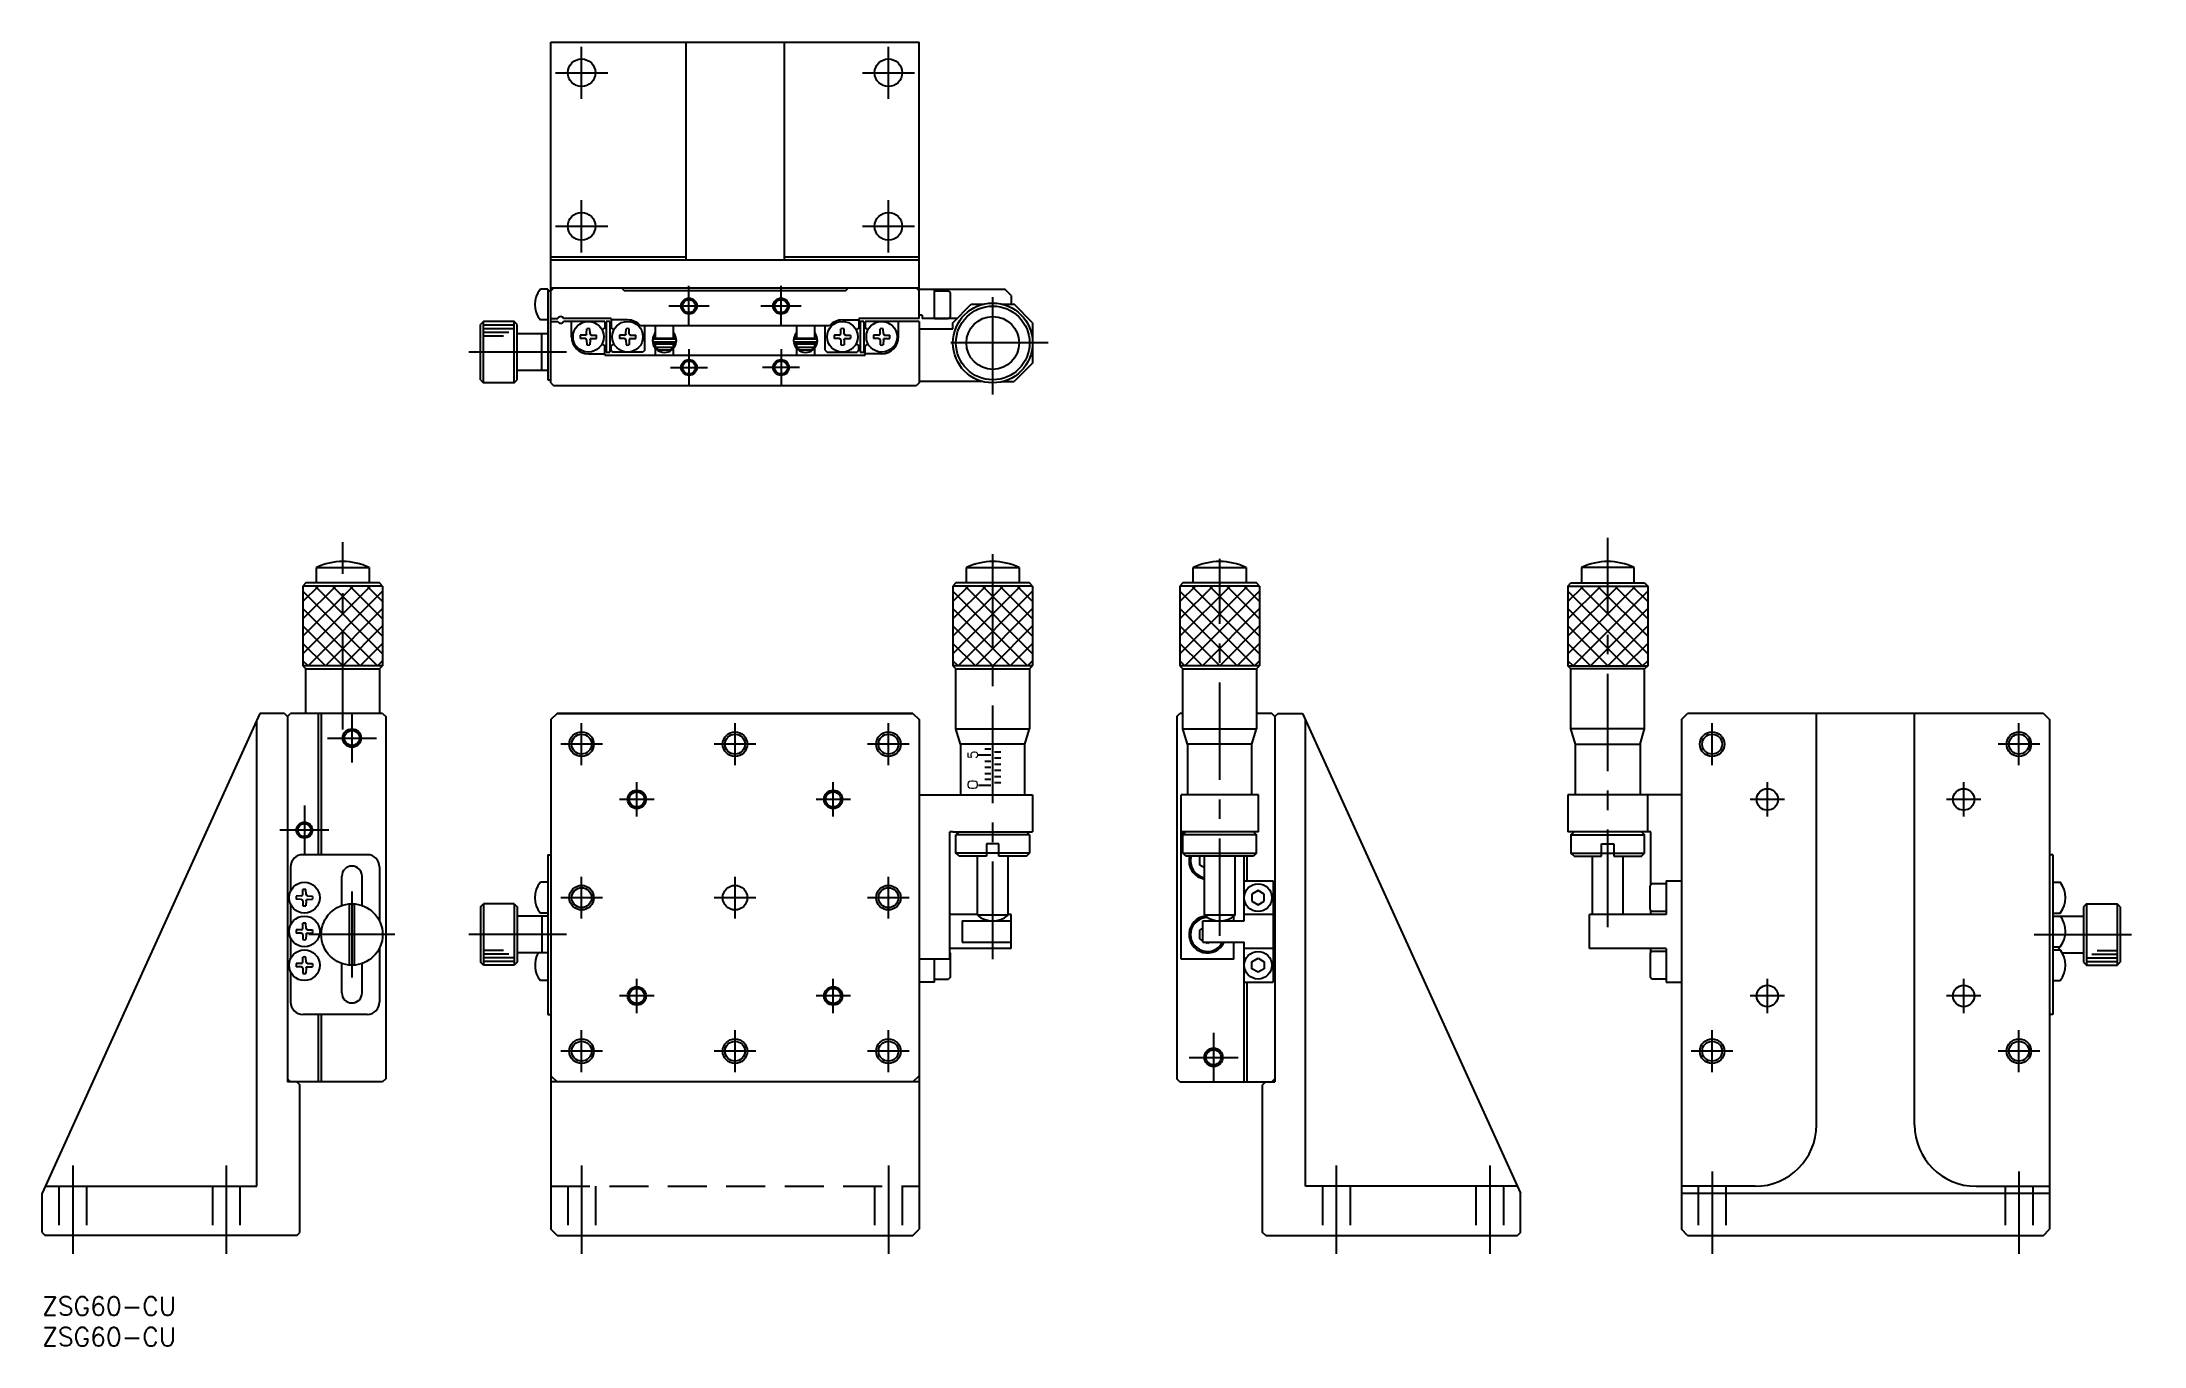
# Model space of a CAD drawing. Extents: x 0 to 343, y -8 to 204.
import ezdxf

# ---------------------------------------------------------------- set-up
doc = ezdxf.new("R2010")
doc.units = 0
doc.header["$LTSCALE"] = 0.5
doc.linetypes.add('CENTER', pattern=[50.8, 31.75, -6.35, 6.35, -6.35])
doc.linetypes.add('DASHED', pattern=[19.05, 12.7, -6.35])
for name, color, linetype in [('MSM_CENTER', 1, 'CENTER'), ('MSM_CONTINUOUS', 7, 'CONTINUOUS'), ('MSM_DASHED', 4, 'DASHED'), ('MSM_NARROW', 5, 'CONTINUOUS'), ('MSM_PART_NUMBER', 7, 'CONTINUOUS')]:
    doc.layers.add(name, color=color, linetype=linetype)
doc.styles.get("Standard").update_dxf_attribs({"font": 'txt.shx', "height": 3, "bigfont": 'bigfont.shx'})

msp = doc.modelspace()

# ---------------------------------------------------------------- texts
at = {"layer": 'MSM_CONTINUOUS'}
msp.add_text('5', height=1.6, rotation=90.000003, dxfattribs=at).set_placement((152.443792, 87.585346))
at = {"layer": 'MSM_CONTINUOUS', "width": 1.2}
msp.add_text('0', height=1.6, rotation=90.000003, dxfattribs=at).set_placement((152.443792, 82.585346))

# ---------------------------------------------------------------- blocks, each defined once
blk = doc.blocks.new('*U2')
at = {"layer": 'MSM_PART_NUMBER'}
blk.add_text('ZSG60-CU', height=3, dxfattribs=at).set_placement((0, -3))
blk = doc.blocks.new('*U3')
at = {"layer": 'MSM_PART_NUMBER'}
blk.add_text('ZSG60-CU', height=3, dxfattribs=at).set_placement((0, -8))

# ---------------------------------------------------------------- linework, layer by layer
at = {"layer": 'MSM_CENTER'}
for p, q in [((87.920365, 195.090664), (87.920365, 203.590666)), ((137.920365, 195.090664), (137.920365, 203.590666)), ((83.670364, 199.340665), (92.170366, 199.340665)), ((133.670364, 199.340665), (142.170366, 199.340665)), ((87.920365, 170.090668), (87.920365, 178.590664)), ((137.920365, 170.090668), (137.920365, 178.590664)), ((83.670367, 174.340666), (92.170363, 174.340666)), ((133.670367, 174.340666), (142.170363, 174.340666)), ((105.420364, 158.04067), (105.420364, 164.64067)), ((120.420365, 158.04067), (120.420365, 164.64067)), ((108.720364, 161.340669), (102.120364, 161.340669)), ((123.720365, 161.340669), (117.120365, 161.340669)), ((154.920366, 146.947828), (154.920366, 163.386681)), ((105.420365, 154.340671), (105.420365, 148.340668)), ((120.420365, 154.340671), (120.420365, 148.340668)), ((163.970945, 155.34067), (146.457657, 155.34067)), ((85.444545, 153.840671), (67.552366, 153.840671)), ((102.420364, 151.340668), (108.420366, 151.340668)), ((123.420366, 151.340668), (117.420364, 151.340668)), ((255.137975, 60.206064), (255.137975, 123.578006)), ((48.999995, 92.365876), (48.999995, 122.874875)), ((154.920366, 55.000001), (154.920366, 120.931976)), ((191.898965, 58.776005), (191.898965, 120.190587)), ((50.499995, 95), (50.499995, 87.000001)), ((87.920364, 86.600001), (87.920364, 93.400001)), ((112.920364, 86.600001), (112.920364, 93.400001)), ((137.920364, 86.600001), (137.920364, 93.400001)), ((272.137975, 86.600001), (272.137975, 93.400001)), ((322.137975, 86.600001), (322.137975, 93.400001)), ((46.499996, 91.000001), (54.499995, 91.000001)), ((91.320364, 90.000001), (84.520364, 90.000001)), ((116.320364, 90.000001), (109.520364, 90.000001)), ((141.320364, 90.000001), (134.520364, 90.000001)), ((325.537975, 90.000001), (318.737975, 90.000001)), ((96.920364, 78.200001), (96.920364, 83.800001)), ((128.920364, 78.200001), (128.920364, 83.800001)), ((281.137975, 78.200001), (281.137975, 83.800001)), ((313.137975, 78.200001), (313.137975, 83.800001)), ((42.749994, 79.999999), (42.749994, 72)), ((99.720364, 81.000001), (94.120364, 81.000001)), ((131.720364, 81.000001), (126.120364, 81.000001)), ((283.937975, 81.000001), (278.337975, 81.000001)), ((315.937975, 81.000001), (310.337975, 81.000001)), ((46.749994, 76), (38.749995, 76)), ((50.499996, 66.000003), (50.499996, 52.000001)), ((87.920364, 61.600001), (87.920364, 68.400001)), ((112.920364, 61.600001), (112.920364, 68.400001)), ((137.920364, 61.600001), (137.920364, 68.400001)), ((91.320364, 65.000001), (84.520364, 65.000001)), ((116.320364, 65.000001), (109.520364, 65.000001)), ((141.320364, 65.000001), (134.520364, 65.000001)), ((57.499997, 59.000002), (43.499995, 59.000002)), ((85.444545, 59.000003), (67.552366, 59.000003)), ((324.613795, 59.000004), (342.505974, 59.000004)), ((96.920364, 46.200001), (96.920364, 51.800001)), ((128.920364, 46.200001), (128.920364, 51.800001)), ((281.137975, 46.200001), (281.137975, 51.800001)), ((313.137975, 46.200001), (313.137975, 51.800001)), ((99.720364, 49.000001), (94.120364, 49.000001)), ((131.720364, 49.000001), (126.120364, 49.000001)), ((283.937975, 49.000001), (278.337975, 49.000001)), ((315.937975, 49.000001), (310.337975, 49.000001)), ((87.920364, 36.600001), (87.920364, 43.400001)), ((112.920364, 36.600001), (112.920364, 43.400001)), ((137.920364, 36.600001), (137.920364, 43.400001)), ((190.898963, 43.000002), (190.898963, 35.000002)), ((272.137975, 36.600001), (272.137975, 43.400001)), ((322.137975, 36.600001), (322.137975, 43.400001)), ((91.320364, 40.000001), (84.520364, 40.000001)), ((116.320364, 40.000001), (109.520364, 40.000001)), ((141.320364, 40.000001), (134.520364, 40.000001)), ((186.898964, 39.000002), (194.898963, 39.000002)), ((275.537975, 40.000001), (268.737975, 40.000001)), ((325.537975, 40.000001), (318.737975, 40.000001)), ((5, 21.398511), (5, 7.003735)), ((29.999999, 21.398511), (29.999999, 7.003735)), ((87.920365, 21.398511), (87.920365, 7.003735)), ((137.920365, 21.398511), (137.920365, 7.003735)), ((210.898961, 21.398511), (210.898961, 7.003735)), ((235.89896, 21.398511), (235.89896, 7.003735)), ((272.137976, 20.394572), (272.137976, 7.003732)), ((322.137974, 20.394572), (322.137974, 7.003732))]:
    msp.add_line(p, q, dxfattribs=at)
at = {"layer": 'MSM_CONTINUOUS'}
for p, q in [((82.920365, 204.340665), (142.920363, 204.340665)), ((82.920365, 148.840669), (82.920365, 204.340665)), ((104.920365, 204.340665), (104.920365, 168.84067)), ((120.920365, 204.340665), (120.920365, 168.84067)), ((142.920363, 162.34067), (142.920363, 204.340665)), ((82.920365, 169.34067), (104.920365, 169.34067)), ((142.920363, 168.84067), (82.920365, 168.84067)), ((120.920365, 169.34067), (142.920363, 169.34067)), ((82.420365, 164.09067), (81.197866, 164.09067)), ((82.420365, 164.09067), (82.420365, 149.340669)), ((82.420365, 163.84067), (82.920365, 163.84067)), ((82.920363, 164.34067), (142.920363, 164.34067)), ((83.420365, 164.34067), (82.920365, 163.84067)), ((94.420367, 164.34067), (94.920367, 163.84067)), ((130.920367, 163.84067), (94.920367, 163.84067)), ((130.920367, 163.84067), (131.420367, 164.34067)), ((142.420365, 164.34067), (142.920365, 163.84067)), ((156.920365, 164.04067), (142.920365, 164.04067)), ((142.920365, 159.34067), (142.920365, 164.04067)), ((145.420367, 159.340671), (145.420367, 164.04067)), ((145.420367, 163.84067), (147.720366, 163.84067)), ((148.020367, 163.540669), (147.720366, 163.84067)), ((148.020367, 159.64067), (148.020367, 163.540669)), ((148.420367, 158.640669), (151.420367, 161.640669)), ((151.420367, 161.640669), (153.320367, 161.640669)), ((156.520366, 161.640669), (158.420367, 161.640669)), ((157.920365, 163.04067), (156.920365, 164.04067)), ((157.920365, 163.04067), (157.920365, 161.640669)), ((161.420367, 158.640669), (158.420367, 161.640669)), ((71.920365, 158.840671), (71.420365, 158.340671)), ((71.420365, 149.340671), (71.420365, 158.340671)), ((76.920365, 158.840671), (71.920365, 158.840671)), ((71.920365, 148.840671), (71.920365, 158.840671)), ((77.420365, 158.340671), (76.920365, 158.840671)), ((76.920365, 148.840671), (76.920365, 158.840671)), ((77.420365, 149.340671), (77.420365, 158.340671)), ((82.420365, 159.09067), (81.197866, 159.09067)), ((82.920365, 159.34067), (84.062107, 159.34067)), ((82.920365, 158.840671), (84.062107, 158.840671)), ((92.720368, 159.34067), (84.978622, 159.34067)), ((91.720367, 158.840671), (84.978622, 158.840671)), ((86.270366, 156.340678), (86.270367, 158.840677)), ((88.745959, 156.840002), (88.760367, 157.665403)), ((89.294774, 156.840002), (89.280367, 157.665403)), ((91.720367, 158.840675), (91.720367, 157.75489)), ((91.920367, 158.840676), (91.920366, 153.840676)), ((92.520367, 158.840676), (91.920367, 158.840676)), ((92.520367, 158.840676), (92.520366, 153.840676)), ((92.720368, 159.340675), (92.720367, 157.754889)), ((95.420368, 159.090674), (92.720368, 159.090675)), ((95.14596, 156.84), (95.160368, 157.665402)), ((95.694775, 156.84), (95.680368, 157.665402)), ((128.3413, 158.140668), (97.499435, 158.140668)), ((98.220366, 154.140673), (98.220367, 158.140671)), ((99.920365, 158.140675), (99.920365, 156.140675)), ((102.920365, 156.140675), (102.920365, 158.140675)), ((122.920365, 158.140675), (122.920365, 156.140675)), ((125.920365, 156.140675), (125.920365, 158.140675)), ((127.620364, 154.140669), (127.620364, 158.140667)), ((130.145956, 156.839995), (130.160364, 157.665397)), ((130.420364, 159.09067), (133.120364, 159.09067)), ((130.694771, 156.839995), (130.680364, 157.665397)), ((142.920365, 159.34067), (133.120364, 159.34067)), ((133.120364, 159.340669), (133.120364, 157.754884)), ((133.320365, 158.840671), (133.320364, 153.840671)), ((133.920365, 158.84067), (133.320365, 158.840671)), ((133.920365, 158.84067), (133.920364, 153.84067)), ((142.920365, 158.84067), (134.120365, 158.840669)), ((134.120365, 158.840669), (134.120365, 157.754884)), ((136.545958, 156.839995), (136.560365, 157.665397)), ((137.094772, 156.839995), (137.080365, 157.665397)), ((139.570365, 156.34067), (139.570365, 158.84067)), ((143.420367, 159.840671), (142.920365, 159.840671)), ((142.920365, 158.84067), (142.920365, 148.840669)), ((142.920366, 157.640671), (148.420367, 157.640671)), ((143.420367, 159.840671), (143.420367, 159.340671)), ((149.120369, 159.340671), (143.420367, 159.340671)), ((145.420367, 159.340669), (147.720366, 159.340669)), ((148.020367, 159.64067), (147.720366, 159.340669)), ((148.420367, 157.640671), (148.420367, 158.640669)), ((161.420367, 158.640669), (161.420367, 152.040671)), ((82.420365, 156.840671), (77.420365, 156.840671)), ((81.420365, 150.840671), (81.420365, 156.840671)), ((88.538506, 156.615389), (87.69564, 156.600677)), ((88.538506, 156.065965), (87.69564, 156.080677)), ((88.538506, 156.615389), (88.67252, 156.675056)), ((88.538506, 156.065965), (88.67252, 156.006298)), ((88.745959, 156.840002), (88.67252, 156.675056)), ((88.745959, 155.841352), (88.67252, 156.006298)), ((88.745959, 155.841352), (88.760366, 155.015951)), ((89.294774, 155.841352), (89.280366, 155.01595)), ((89.294774, 156.840002), (89.368212, 156.675056)), ((89.294774, 155.841352), (89.368212, 156.006298)), ((89.502226, 156.615389), (89.368212, 156.675056)), ((89.502226, 156.065965), (89.368212, 156.006298)), ((89.502226, 156.615389), (90.345093, 156.600677)), ((89.502226, 156.065965), (90.345093, 156.080677)), ((91.720366, 153.340675), (91.720366, 154.926463)), ((92.720366, 154.140675), (92.720366, 154.926462)), ((92.720366, 154.140675), (93.020366, 153.840674)), ((94.938508, 156.615388), (94.095641, 156.600676)), ((94.938507, 156.065963), (94.095641, 156.080676)), ((94.938507, 156.065963), (95.072521, 156.006296)), ((94.938508, 156.615388), (95.072521, 156.675054)), ((95.14596, 156.84), (95.072521, 156.675054)), ((95.14596, 155.84135), (95.072521, 156.006296)), ((95.14596, 155.84135), (95.160367, 155.015949)), ((95.694775, 155.84135), (95.680367, 155.015949)), ((95.694775, 156.84), (95.768214, 156.675054)), ((95.694775, 155.84135), (95.768213, 156.006296)), ((95.902227, 156.065963), (95.768213, 156.006296)), ((95.902227, 156.615387), (95.768214, 156.675054)), ((95.902227, 156.615387), (96.745094, 156.600675)), ((95.902227, 156.065963), (96.745094, 156.080675)), ((98.220366, 154.140673), (97.920366, 153.840673)), ((99.610544, 155.03303), (99.631925, 154.976144)), ((99.636146, 154.970836), (99.636702, 154.967487)), ((103.170365, 155.935675), (99.670365, 155.935675)), ((99.670365, 155.545675), (103.170365, 155.545675)), ((99.985155, 155.140517), (99.876676, 155.545632)), ((99.876999, 155.935731), (99.916996, 156.140921)), ((99.916996, 156.140921), (99.920279, 156.153108)), ((99.920365, 156.140675), (102.920365, 156.140675)), ((102.920365, 155.140675), (99.920365, 155.140675)), ((99.920365, 155.140675), (99.920365, 154.640675)), ((99.920365, 154.640675), (102.920365, 154.640675)), ((99.920365, 154.50443), (99.920365, 153.340675)), ((99.96677, 155.247275), (99.967247, 155.262347)), ((99.967065, 155.232201), (99.96677, 155.247275)), ((99.968129, 155.217165), (99.967065, 155.232201)), ((99.967247, 155.262347), (99.968493, 155.277377)), ((99.969959, 155.202207), (99.968129, 155.217165)), ((99.968493, 155.277377), (99.970506, 155.292325)), ((99.972549, 155.187365), (99.969959, 155.202207)), ((99.970506, 155.292325), (99.97328, 155.307152)), ((99.975893, 155.172678), (99.972549, 155.187365)), ((99.97328, 155.307152), (99.976806, 155.321818)), ((100.50385, 154.140675), (99.974682, 154.640675)), ((99.979978, 155.158186), (99.975893, 155.172678)), ((99.976806, 155.321818), (99.981074, 155.336285)), ((99.984794, 155.143924), (99.979978, 155.158186)), ((99.981074, 155.336285), (99.986072, 155.350516)), ((100.420365, 155.340675), (99.982181, 155.340675)), ((99.99056, 155.12938), (99.984794, 155.143924)), ((99.986072, 155.350516), (99.991785, 155.364474)), ((99.991785, 155.364474), (99.998198, 155.378123)), ((99.998198, 155.378123), (100.005291, 155.391429)), ((100.005291, 155.391429), (100.013045, 155.404358)), ((100.013045, 155.404358), (100.021439, 155.416878)), ((100.021439, 155.416878), (100.030448, 155.428959)), ((100.030448, 155.428959), (100.040049, 155.440572)), ((100.040049, 155.440572), (100.050216, 155.451689)), ((100.050216, 155.451689), (100.060921, 155.462284)), ((100.060921, 155.462284), (100.072136, 155.472332)), ((100.072136, 155.472332), (100.083833, 155.481811)), ((100.083833, 155.481811), (100.095982, 155.490698)), ((100.095982, 155.490698), (100.108551, 155.498975)), ((100.108551, 155.498975), (100.121508, 155.506623)), ((100.121508, 155.506623), (100.134823, 155.513625)), ((100.134823, 155.513625), (100.148462, 155.519966)), ((100.148462, 155.519966), (100.162391, 155.525632)), ((100.162391, 155.525632), (100.176578, 155.530612)), ((100.176578, 155.530612), (100.190987, 155.534895)), ((100.190987, 155.534895), (100.205586, 155.538473)), ((100.205586, 155.538473), (100.220338, 155.541337)), ((100.220338, 155.541337), (100.235209, 155.543482)), ((100.235209, 155.543482), (100.250165, 155.544904)), ((100.250165, 155.544904), (100.265169, 155.545599)), ((100.265169, 155.545599), (100.271864, 155.545675)), ((100.420365, 156.140675), (100.420365, 155.935675)), ((100.420365, 155.545675), (100.420365, 155.140675)), ((102.33688, 154.140675), (100.50385, 154.140675)), ((102.866048, 154.640675), (102.33688, 154.140675)), ((102.420365, 155.935675), (102.420365, 156.140675)), ((102.420365, 155.140675), (102.420365, 155.545675)), ((102.85856, 155.340675), (102.420365, 155.340675)), ((102.568866, 155.545675), (102.583091, 155.545341)), ((102.583091, 155.545341), (102.598071, 155.544281)), ((102.598071, 155.544281), (102.61298, 155.542498)), ((102.61298, 155.542498), (102.627784, 155.539994)), ((102.627784, 155.539994), (102.642447, 155.536777)), ((102.642447, 155.536777), (102.656935, 155.532853)), ((102.656935, 155.532853), (102.671215, 155.52823)), ((102.671215, 155.52823), (102.685252, 155.522919)), ((102.685252, 155.522919), (102.699012, 155.516932)), ((102.699012, 155.516932), (102.712464, 155.510281)), ((102.712464, 155.510281), (102.725574, 155.502981)), ((102.725574, 155.502981), (102.738312, 155.495047)), ((102.738312, 155.495047), (102.750645, 155.486499)), ((102.750645, 155.486499), (102.762544, 155.477354)), ((102.762544, 155.477354), (102.773979, 155.467632)), ((102.773979, 155.467632), (102.78492, 155.457356)), ((102.78492, 155.457356), (102.795341, 155.446549)), ((102.795341, 155.446549), (102.805214, 155.435236)), ((102.805214, 155.435236), (102.814512, 155.423443)), ((102.814512, 155.423443), (102.823213, 155.411197)), ((102.823213, 155.411197), (102.831291, 155.398528)), ((102.831291, 155.398528), (102.838725, 155.385466)), ((102.838725, 155.385466), (102.845494, 155.372041)), ((102.845494, 155.372041), (102.851579, 155.358289)), ((102.853577, 155.1377), (102.85017, 155.12938)), ((102.851579, 155.358289), (102.856962, 155.344241)), ((102.858722, 155.15188), (102.853577, 155.1377)), ((102.856962, 155.344241), (102.861629, 155.329934)), ((102.863138, 155.166303), (102.858722, 155.15188)), ((102.861629, 155.329934), (102.865564, 155.315404)), ((102.866813, 155.180932), (102.863138, 155.166303)), ((102.865564, 155.315404), (102.868756, 155.300688)), ((102.869737, 155.195729), (102.866813, 155.180932)), ((102.868756, 155.300688), (102.871195, 155.285824)), ((102.8719, 155.210655), (102.869737, 155.195729)), ((102.871195, 155.285824), (102.872873, 155.270851)), ((102.873298, 155.22567), (102.8719, 155.210655)), ((102.872873, 155.270851), (102.873785, 155.255808)), ((102.873927, 155.240734), (102.873298, 155.22567)), ((102.873785, 155.255808), (102.873927, 155.240734)), ((102.980565, 155.034979), (102.920359, 155.065172)), ((102.920365, 154.640675), (102.920365, 155.140675)), ((102.920365, 155.076163), (102.932353, 155.069833)), ((102.920365, 153.340675), (102.920365, 154.50406)), ((102.920687, 156.152106), (102.923733, 156.140878)), ((102.923733, 156.140878), (102.964047, 155.935698)), ((102.932353, 155.069833), (102.944987, 155.063389)), ((102.944987, 155.063389), (102.958183, 155.056875)), ((102.958183, 155.056875), (102.971854, 155.050333)), ((102.971854, 155.050333), (102.985908, 155.043808)), ((103.203984, 154.967278), (102.980565, 155.034979)), ((102.985908, 155.043808), (103.000252, 155.037342)), ((103.000252, 155.037342), (103.01479, 155.030978)), ((103.01479, 155.030978), (103.029426, 155.02476)), ((103.029426, 155.02476), (103.044062, 155.018728)), ((103.044062, 155.018728), (103.058602, 155.012922)), ((103.058602, 155.012922), (103.072948, 155.007381)), ((103.072948, 155.007381), (103.087005, 155.002142)), ((103.087005, 155.002142), (103.100679, 154.99724)), ((103.100679, 154.99724), (103.113879, 154.992707)), ((103.113879, 154.992707), (103.126518, 154.988574)), ((103.126518, 154.988574), (103.138512, 154.984867)), ((103.138512, 154.984867), (103.149781, 154.981613)), ((103.149781, 154.981613), (103.160249, 154.978831)), ((103.160249, 154.978831), (103.169848, 154.976542)), ((103.169848, 154.976542), (103.178512, 154.974759)), ((103.178512, 154.974759), (103.186186, 154.973495)), ((103.186186, 154.973495), (103.192817, 154.972759)), ((103.192817, 154.972759), (103.198362, 154.972554)), ((103.197682, 155.539564), (103.19399, 155.547222)), ((103.194995, 154.946983), (103.206812, 154.973978)), ((103.21161, 155.508217), (103.197682, 155.539564)), ((103.198362, 154.972554), (103.202783, 154.972883)), ((103.202783, 154.972883), (103.205015, 154.973375)), ((103.205015, 154.973375), (103.208382, 154.975415)), ((103.208382, 154.975415), (103.208805, 154.976144)), ((103.208805, 154.976144), (103.220859, 155.006311)), ((103.223952, 155.476226), (103.21161, 155.508217)), ((103.220859, 155.006311), (103.232018, 155.03873)), ((103.234679, 155.443671), (103.223952, 155.476226)), ((103.228061, 155.025628), (103.364021, 155.713083)), ((103.232018, 155.03873), (103.241541, 155.071657)), ((103.243764, 155.410632), (103.234679, 155.443671)), ((103.241541, 155.071657), (103.249404, 155.105009)), ((103.251187, 155.377188), (103.243764, 155.410632)), ((103.249404, 155.105009), (103.255589, 155.138703)), ((103.256929, 155.343421), (103.251187, 155.377188)), ((103.255589, 155.138703), (103.260081, 155.172658)), ((103.260976, 155.309415), (103.256929, 155.343421)), ((103.260081, 155.172658), (103.262871, 155.20679)), ((103.263318, 155.275252), (103.260976, 155.309415)), ((103.262871, 155.20679), (103.26395, 155.241016)), ((103.26395, 155.241016), (103.263318, 155.275252)), ((122.610544, 155.03303), (122.631925, 154.976144)), ((122.636146, 154.970836), (122.636702, 154.967487)), ((126.170365, 155.935675), (122.670365, 155.935675)), ((122.670365, 155.545675), (126.170365, 155.545675)), ((122.985155, 155.140517), (122.876676, 155.545632)), ((122.876999, 155.935731), (122.916996, 156.140921)), ((122.916996, 156.140921), (122.920279, 156.153108)), ((122.920365, 156.140675), (125.920365, 156.140675)), ((125.920365, 155.140675), (122.920365, 155.140675)), ((122.920365, 155.140675), (122.920365, 154.640675)), ((122.920365, 154.640675), (125.920365, 154.640675)), ((122.920365, 154.50443), (122.920365, 153.340675)), ((122.96677, 155.247275), (122.967247, 155.262347)), ((122.967065, 155.232201), (122.96677, 155.247275)), ((122.968129, 155.217165), (122.967065, 155.232201)), ((122.967247, 155.262347), (122.968493, 155.277377)), ((122.969959, 155.202207), (122.968129, 155.217165)), ((122.968493, 155.277377), (122.970506, 155.292325)), ((122.972549, 155.187365), (122.969959, 155.202207)), ((122.970506, 155.292325), (122.97328, 155.307152)), ((122.975893, 155.172678), (122.972549, 155.187365)), ((122.97328, 155.307152), (122.976806, 155.321818)), ((123.50385, 154.140675), (122.974682, 154.640675)), ((122.979978, 155.158186), (122.975893, 155.172678)), ((122.976806, 155.321818), (122.981074, 155.336285)), ((122.984794, 155.143924), (122.979978, 155.158186)), ((122.981074, 155.336285), (122.986072, 155.350516)), ((123.420365, 155.340675), (122.982181, 155.340675)), ((122.99056, 155.12938), (122.984794, 155.143924)), ((122.986072, 155.350516), (122.991785, 155.364474)), ((122.991785, 155.364474), (122.998198, 155.378123)), ((122.998198, 155.378123), (123.005291, 155.391429)), ((123.005291, 155.391429), (123.013045, 155.404358)), ((123.013045, 155.404358), (123.021439, 155.416878)), ((123.021439, 155.416878), (123.030448, 155.428959)), ((123.030448, 155.428959), (123.040049, 155.440572)), ((123.040049, 155.440572), (123.050216, 155.451689)), ((123.050216, 155.451689), (123.060921, 155.462284)), ((123.060921, 155.462284), (123.072136, 155.472332)), ((123.072136, 155.472332), (123.083833, 155.481811)), ((123.083833, 155.481811), (123.095982, 155.490698)), ((123.095982, 155.490698), (123.108551, 155.498975)), ((123.108551, 155.498975), (123.121508, 155.506623)), ((123.121508, 155.506623), (123.134823, 155.513625)), ((123.134823, 155.513625), (123.148462, 155.519966)), ((123.148462, 155.519966), (123.162391, 155.525632)), ((123.162391, 155.525632), (123.176578, 155.530612)), ((123.176578, 155.530612), (123.190987, 155.534895)), ((123.190987, 155.534895), (123.205586, 155.538473)), ((123.205586, 155.538473), (123.220338, 155.541337)), ((123.220338, 155.541337), (123.235209, 155.543482)), ((123.235209, 155.543482), (123.250165, 155.544904)), ((123.250165, 155.544904), (123.265169, 155.545599)), ((123.265169, 155.545599), (123.271864, 155.545675)), ((123.420365, 156.140675), (123.420365, 155.935675)), ((123.420365, 155.545675), (123.420365, 155.140675)), ((125.33688, 154.140675), (123.50385, 154.140675)), ((125.866048, 154.640675), (125.33688, 154.140675)), ((125.420365, 155.935675), (125.420365, 156.140675)), ((125.420365, 155.140675), (125.420365, 155.545675)), ((125.85856, 155.340675), (125.420365, 155.340675)), ((125.568866, 155.545675), (125.583091, 155.545341)), ((125.583091, 155.545341), (125.598071, 155.544281)), ((125.598071, 155.544281), (125.61298, 155.542498)), ((125.61298, 155.542498), (125.627784, 155.539994)), ((125.627784, 155.539994), (125.642447, 155.536777)), ((125.642447, 155.536777), (125.656935, 155.532853)), ((125.656935, 155.532853), (125.671215, 155.52823)), ((125.671215, 155.52823), (125.685252, 155.522919)), ((125.685252, 155.522919), (125.699012, 155.516932)), ((125.699012, 155.516932), (125.712464, 155.510281)), ((125.712464, 155.510281), (125.725574, 155.502981)), ((125.725574, 155.502981), (125.738312, 155.495047)), ((125.738312, 155.495047), (125.750645, 155.486499)), ((125.750645, 155.486499), (125.762544, 155.477354)), ((125.762544, 155.477354), (125.773979, 155.467632)), ((125.773979, 155.467632), (125.78492, 155.457356)), ((125.78492, 155.457356), (125.795341, 155.446549)), ((125.795341, 155.446549), (125.805214, 155.435236)), ((125.805214, 155.435236), (125.814512, 155.423443)), ((125.814512, 155.423443), (125.823213, 155.411197)), ((125.823213, 155.411197), (125.831291, 155.398528)), ((125.831291, 155.398528), (125.838725, 155.385466)), ((125.838725, 155.385466), (125.845494, 155.372041)), ((125.845494, 155.372041), (125.851579, 155.358289)), ((125.853577, 155.1377), (125.85017, 155.12938)), ((125.851579, 155.358289), (125.856962, 155.344241)), ((125.858722, 155.15188), (125.853577, 155.1377)), ((125.856962, 155.344241), (125.861629, 155.329934)), ((125.863138, 155.166303), (125.858722, 155.15188)), ((125.861629, 155.329934), (125.865564, 155.315404)), ((125.866813, 155.180932), (125.863138, 155.166303)), ((125.865564, 155.315404), (125.868756, 155.300688)), ((125.869737, 155.195729), (125.866813, 155.180932)), ((125.868756, 155.300688), (125.871195, 155.285824)), ((125.8719, 155.210655), (125.869737, 155.195729)), ((125.871195, 155.285824), (125.872873, 155.270851)), ((125.873298, 155.22567), (125.8719, 155.210655)), ((125.872873, 155.270851), (125.873785, 155.255808)), ((125.873927, 155.240734), (125.873298, 155.22567)), ((125.873785, 155.255808), (125.873927, 155.240734)), ((125.980565, 155.034979), (125.920359, 155.065172)), ((125.920365, 154.640675), (125.920365, 155.140675)), ((125.920365, 155.076163), (125.932353, 155.069833)), ((125.920365, 153.340675), (125.920365, 154.50406)), ((125.920687, 156.152106), (125.923733, 156.140878)), ((125.923733, 156.140878), (125.964047, 155.935698)), ((125.932353, 155.069833), (125.944987, 155.063389)), ((125.944987, 155.063389), (125.958183, 155.056875)), ((125.958183, 155.056875), (125.971854, 155.050333)), ((125.971854, 155.050333), (125.985908, 155.043808)), ((126.203984, 154.967278), (125.980565, 155.034979)), ((125.985908, 155.043808), (126.000252, 155.037342)), ((126.000252, 155.037342), (126.01479, 155.030978)), ((126.01479, 155.030978), (126.029426, 155.02476)), ((126.029426, 155.02476), (126.044062, 155.018728)), ((126.044062, 155.018728), (126.058602, 155.012922)), ((126.058602, 155.012922), (126.072948, 155.007381)), ((126.072948, 155.007381), (126.087005, 155.002142)), ((126.087005, 155.002142), (126.100679, 154.99724)), ((126.100679, 154.99724), (126.113879, 154.992707)), ((126.113879, 154.992707), (126.126518, 154.988574)), ((126.126518, 154.988574), (126.138512, 154.984867)), ((126.138512, 154.984867), (126.149781, 154.981613)), ((126.149781, 154.981613), (126.160249, 154.978831)), ((126.160249, 154.978831), (126.169848, 154.976542)), ((126.169848, 154.976542), (126.178512, 154.974759)), ((126.178512, 154.974759), (126.186186, 154.973495)), ((126.186186, 154.973495), (126.192817, 154.972759)), ((126.192817, 154.972759), (126.198362, 154.972554)), ((126.197682, 155.539564), (126.19399, 155.547222)), ((126.194995, 154.946983), (126.203725, 154.966816)), ((126.21161, 155.508217), (126.197682, 155.539564)), ((126.198362, 154.972554), (126.202783, 154.972883)), ((126.202783, 154.972883), (126.205015, 154.973375)), ((126.205015, 154.973375), (126.208382, 154.975415)), ((126.208382, 154.975415), (126.208805, 154.976144)), ((126.208805, 154.976144), (126.220859, 155.006311)), ((126.223952, 155.476226), (126.21161, 155.508217)), ((126.220859, 155.006311), (126.232018, 155.03873)), ((126.234679, 155.443671), (126.223952, 155.476226)), ((126.228061, 155.025628), (126.364021, 155.713083)), ((126.232018, 155.03873), (126.241541, 155.071657)), ((126.243764, 155.410632), (126.234679, 155.443671)), ((126.241541, 155.071657), (126.249404, 155.105009)), ((126.251187, 155.377188), (126.243764, 155.410632)), ((126.249404, 155.105009), (126.255589, 155.138703)), ((126.256929, 155.343421), (126.251187, 155.377188)), ((126.255589, 155.138703), (126.260081, 155.172658)), ((126.260976, 155.309415), (126.256929, 155.343421)), ((126.260081, 155.172658), (126.262871, 155.20679)), ((126.263318, 155.275252), (126.260976, 155.309415)), ((126.262871, 155.20679), (126.26395, 155.241016)), ((126.26395, 155.241016), (126.263318, 155.275252)), ((127.620364, 154.140669), (127.920365, 153.840669)), ((129.938504, 156.615383), (129.095637, 156.60067)), ((129.938504, 156.065958), (129.095637, 156.08067)), ((129.938504, 156.615383), (130.072518, 156.67505)), ((129.938504, 156.065958), (130.072518, 156.006291)), ((130.145956, 156.839995), (130.072518, 156.67505)), ((130.145956, 155.841346), (130.072518, 156.006291)), ((130.145956, 155.841346), (130.160364, 155.015944)), ((130.694771, 155.841346), (130.680364, 155.015944)), ((130.694771, 156.839995), (130.76821, 156.67505)), ((130.694771, 155.841346), (130.76821, 156.006291)), ((130.902224, 156.615383), (130.76821, 156.67505)), ((130.902224, 156.065958), (130.76821, 156.006291)), ((130.902224, 156.615383), (131.74509, 156.60067)), ((130.902224, 156.065958), (131.74509, 156.08067)), ((133.120365, 154.140669), (132.820365, 153.840669)), ((133.120364, 154.140669), (133.120364, 154.926456)), ((134.120365, 153.340669), (134.120365, 154.926457)), ((136.338505, 156.615383), (135.495639, 156.60067)), ((136.338505, 156.065958), (135.495639, 156.08067)), ((136.338505, 156.615383), (136.472519, 156.67505)), ((136.338505, 156.065958), (136.472519, 156.006291)), ((136.545958, 156.839995), (136.472519, 156.67505)), ((136.545958, 155.841346), (136.472519, 156.006291)), ((136.545958, 155.841346), (136.560365, 155.015944)), ((137.094772, 155.841346), (137.080365, 155.015944)), ((137.094772, 156.839995), (137.168211, 156.67505)), ((137.094772, 155.841346), (137.168211, 156.006291)), ((137.302225, 156.615383), (137.168211, 156.67505)), ((137.302225, 156.065958), (137.168211, 156.006291)), ((137.302225, 156.615383), (138.145091, 156.60067)), ((137.302225, 156.065958), (138.145091, 156.08067)), ((82.420365, 150.840671), (77.420365, 150.840671)), ((89.020366, 153.590677), (91.720366, 153.590676)), ((91.720366, 153.340675), (134.120365, 153.340675)), ((91.920366, 153.840676), (92.520366, 153.840676)), ((97.920366, 153.840673), (93.020366, 153.840674)), ((127.920365, 153.840669), (132.820365, 153.840669)), ((133.320364, 153.840671), (133.920364, 153.84067)), ((136.820365, 153.59067), (134.120365, 153.59067)), ((161.420367, 152.040671), (158.420367, 149.040671)), ((71.420365, 149.340671), (71.920365, 148.840671)), ((76.920365, 148.840671), (71.920365, 148.840671)), ((76.920365, 148.840671), (77.420365, 149.340671)), ((82.420365, 149.340669), (82.920365, 149.340669)), ((82.920365, 148.840669), (83.420365, 148.340669)), ((142.420365, 148.340669), (83.420365, 148.340669)), ((142.920365, 148.840669), (142.420365, 148.340669)), ((153.320367, 149.040671), (142.920365, 149.040671)), ((156.520366, 149.040671), (158.420367, 149.040671)), ((44.699994, 116.250001), (44.699994, 118.750001)), ((44.699994, 118.750001), (53.299995, 118.750001)), ((53.299995, 118.750001), (53.299995, 116.250001)), ((150.620365, 116.25), (150.620365, 118.75)), ((150.620365, 118.75), (159.220366, 118.75)), ((159.220366, 118.75), (159.220366, 116.25)), ((187.598965, 116.250001), (187.598965, 118.750001)), ((187.598965, 118.750001), (196.198966, 118.750001)), ((196.198966, 118.750001), (196.198966, 116.250001)), ((259.437976, 118.750001), (250.837975, 118.750001)), ((250.837975, 118.750001), (250.837975, 116.250001)), ((259.437976, 116.250001), (259.437976, 118.750001)), ((42.999995, 116.250001), (42.499995, 115.750001)), ((42.499995, 115.750001), (42.499995, 102.75)), ((55.499994, 115.750001), (42.499995, 115.750001)), ((54.999994, 116.250001), (42.999995, 116.250001)), ((55.499994, 115.750001), (54.999994, 116.250001)), ((55.499994, 115.750001), (55.499994, 102.75)), ((148.920366, 116.25), (148.420366, 115.75)), ((148.420366, 115.75), (148.420366, 102.749999)), ((161.420365, 115.75), (148.420366, 115.75)), ((160.920365, 116.25), (148.920366, 116.25)), ((161.420365, 115.75), (160.920365, 116.25)), ((161.420365, 115.75), (161.420365, 102.749999)), ((185.898966, 116.250001), (185.398966, 115.750001)), ((185.398966, 115.750001), (185.398966, 102.75)), ((198.398965, 115.750001), (185.398966, 115.750001)), ((197.898965, 116.250001), (185.898966, 116.250001)), ((198.398965, 115.750001), (197.898965, 116.250001)), ((198.398965, 115.750001), (198.398965, 102.75)), ((248.637976, 115.750001), (249.137976, 116.250001)), ((248.637976, 115.750001), (248.637976, 102.75)), ((248.637976, 115.750001), (261.637975, 115.750001)), ((249.137976, 116.250001), (261.137975, 116.250001)), ((261.137975, 116.250001), (261.637975, 115.750001)), ((261.637975, 115.750001), (261.637975, 102.75)), ((186.242111, 102.75), (185.398966, 103.593145)), ((42.499995, 102.75), (42.999995, 102.25)), ((55.499994, 102.75), (42.499995, 102.75)), ((42.999995, 102.25), (54.999994, 102.25)), ((42.999998, 95.000001), (42.999998, 102.25)), ((54.999994, 102.25), (55.499994, 102.75)), ((55.03527, 95), (55.03527, 102.25)), ((148.420366, 102.749999), (148.920366, 102.249999)), ((161.420365, 102.749999), (148.420366, 102.749999)), ((148.920366, 102.249999), (160.920365, 102.249999)), ((148.920369, 92.499992), (148.920369, 102.249999)), ((160.920365, 102.249999), (161.420365, 102.749999)), ((160.955641, 92.499992), (160.955641, 102.249999)), ((185.398966, 102.75), (185.898966, 102.25)), ((198.398965, 102.75), (185.398966, 102.75)), ((185.898966, 102.25), (197.898965, 102.25)), ((185.898969, 92.499993), (185.898969, 102.25)), ((197.898965, 102.25), (198.398965, 102.75)), ((197.934241, 92.499993), (197.934241, 102.25)), ((249.137976, 102.25), (248.637976, 102.75)), ((248.637976, 102.75), (261.637975, 102.75)), ((249.1027, 92.499993), (249.1027, 102.25)), ((261.137975, 102.25), (249.137976, 102.25)), ((261.137972, 92.499993), (261.137972, 102.25)), ((261.637975, 102.75), (261.137975, 102.25)), ((35.499995, 95.000001), (0, 16.900003)), ((34.999995, 18.000003), (34.999995, 93.900001)), ((39.499995, 95.000001), (35.499995, 95.000001)), ((39.499995, 95.000001), (39.999995, 94.500001)), ((39.999995, 94.500001), (40.499995, 95.000001)), ((39.999995, 94.500002), (39.999995, 35.000001)), ((55.499996, 95.000001), (40.499995, 95.000001)), ((44.999994, 95.000001), (44.999994, 72.000001)), ((45.499992, 95.000001), (45.499992, 72.000001)), ((55.499996, 95.000001), (55.999996, 94.500001)), ((55.999996, 94.500001), (55.999996, 35.500001)), ((82.920365, 94.000001), (83.920365, 95.000001)), ((83.920365, 95), (82.920365, 94)), ((82.920365, 94.000001), (82.920365, 11)), ((141.920363, 95.000001), (83.920365, 95.000001)), ((83.920365, 95), (141.920365, 95)), ((141.920363, 95.000001), (142.920363, 94.000001)), ((141.920365, 95), (142.920365, 94)), ((142.920363, 94.000001), (142.920363, 11)), ((142.920365, 94), (142.920365, 36.000001)), ((148.920369, 92.499992), (160.920367, 92.499992)), ((149.670368, 89.999992), (148.920369, 92.499992)), ((160.170365, 89.999992), (160.920367, 92.499992)), ((184.898964, 94.500001), (185.398964, 95.000001)), ((184.898964, 94.500001), (184.898964, 35.500001)), ((185.898969, 95.000001), (185.398964, 95.000001)), ((185.898969, 92.499993), (197.898966, 92.499993)), ((186.648967, 89.999993), (185.898969, 92.499993)), ((197.148965, 89.999993), (197.898966, 92.499993)), ((200.398965, 95.000001), (197.934241, 95.000001)), ((200.898965, 94.500002), (200.398965, 95.000002)), ((200.398965, 95.000001), (200.898965, 94.500001)), ((201.398965, 95.000001), (200.898965, 94.500001)), ((200.898965, 94.500002), (200.898965, 35.000001)), ((201.398965, 95.000001), (205.398965, 95.000001)), ((205.398965, 95.000001), (240.89896, 16.900003)), ((205.898965, 18.000003), (205.898965, 93.900001)), ((261.137972, 92.499993), (249.137974, 92.499993)), ((249.887976, 89.999993), (249.137974, 92.499993)), ((260.387973, 89.999993), (261.137972, 92.499993)), ((267.137976, 94.000001), (268.137976, 95.000001)), ((267.137976, 94.000001), (267.137976, 11)), ((326.137974, 95.000001), (268.137976, 95.000001)), ((289.137975, 28), (289.137975, 95.000001)), ((305.137975, 28), (305.137975, 95.000001)), ((326.137974, 95.000001), (327.137974, 94.000001)), ((327.137974, 94.000001), (327.137974, 11)), ((149.670368, 89.999992), (149.670368, 81.749992)), ((160.170365, 89.999992), (149.670368, 89.999992)), ((153.620366, 89.249999), (154.620366, 89.249999)), ((154.920366, 81.749999), (154.920366, 89.749999)), ((160.170365, 81.749992), (160.170365, 89.999992)), ((186.648967, 89.999993), (186.648967, 81.749993)), ((197.148965, 89.999993), (186.648967, 89.999993)), ((197.148965, 81.75), (197.148965, 89.999993)), ((249.887976, 81.749993), (249.887976, 89.999993)), ((249.887976, 89.999993), (260.387973, 89.999993)), ((260.387973, 89.999993), (260.387973, 81.749993)), ((152.620366, 88.249999), (154.620366, 88.249999)), ((153.620366, 87.249999), (154.620366, 87.249999)), ((153.620366, 86.249999), (154.620366, 86.249999)), ((155.220366, 88.749999), (156.220366, 88.749999)), ((155.220366, 87.749999), (156.220366, 87.749999)), ((155.220366, 86.749999), (156.220366, 86.749999)), ((155.220366, 85.749999), (156.220366, 85.749999)), ((154.620366, 83.249999), (152.620366, 83.249999)), ((153.620366, 85.249999), (154.620366, 85.249999)), ((154.620366, 84.249999), (153.620366, 84.249999)), ((155.220366, 84.749999), (156.220366, 84.749999)), ((155.220366, 83.749999), (156.220366, 83.749999)), ((142.920365, 81.749999), (161.420365, 81.749999)), ((161.420365, 81.749999), (161.420365, 75.749999)), ((185.598966, 55.000002), (185.598966, 81.75)), ((198.198964, 81.75), (185.598966, 81.75)), ((198.198964, 75.750002), (198.198964, 81.75)), ((248.637976, 81.75), (248.637976, 75.75)), ((267.137976, 81.75), (248.637976, 81.75)), ((261.637976, 75.75), (261.637976, 81.75)), ((147.920365, 55.000003), (147.920365, 75.708039)), ((148.420365, 75.749999), (161.420365, 75.749999)), ((149.420366, 75.749999), (148.920366, 75.249999)), ((160.920365, 75.249999), (160.420365, 75.749999)), ((198.198964, 75.750002), (185.598966, 75.750002)), ((185.898965, 72.250002), (185.898965, 75.750002)), ((186.398966, 75.75), (185.898966, 75.25)), ((197.398964, 75.75), (197.898964, 75.25)), ((261.637976, 75.75), (248.637976, 75.75)), ((249.137976, 75.25), (249.637976, 75.75)), ((260.637975, 75.75), (261.137975, 75.25)), ((262.137976, 67.050003), (262.137976, 75.70804)), ((52.999996, 72.000001), (42.499995, 72.000001)), ((82.420365, 72.000002), (82.920365, 72.000002)), ((82.420365, 72.000002), (82.420365, 46.000004)), ((148.920366, 72.249999), (148.920366, 75.249999)), ((160.920365, 75.249999), (148.920366, 75.249999)), ((149.420366, 71.749999), (148.920366, 72.249999)), ((160.920365, 72.249999), (148.920366, 72.249999)), ((155.920366, 73.749999), (153.920366, 73.749999)), ((153.920366, 73.749999), (153.920366, 71.749999)), ((155.920366, 71.749999), (155.920366, 73.749999)), ((160.420365, 71.749999), (160.920365, 72.249999)), ((160.920365, 75.249999), (160.920365, 72.249999)), ((186.398965, 71.750002), (185.898965, 72.250002)), ((185.898966, 72.25), (185.898966, 75.25)), ((197.898964, 75.25), (185.898966, 75.25)), ((186.398966, 71.75), (185.898966, 72.25)), ((185.898966, 72.25), (197.898964, 72.25)), ((197.898964, 72.25), (197.398964, 71.75)), ((197.898964, 72.25), (197.898964, 75.25)), ((249.137976, 75.25), (249.137976, 72.25)), ((249.137976, 75.25), (261.137975, 75.25)), ((249.637976, 71.75), (249.137976, 72.25)), ((249.137976, 72.25), (261.137975, 72.25)), ((254.137975, 71.75), (254.137975, 73.75)), ((254.137975, 73.75), (256.137975, 73.75)), ((256.137975, 73.75), (256.137975, 71.75)), ((260.637975, 71.75), (261.137975, 72.25)), ((261.137975, 72.25), (261.137975, 75.25)), ((327.637975, 72.000003), (327.137975, 72.000003)), ((327.637975, 72.000003), (327.637975, 46.000005)), ((40.499995, 70.000001), (40.499995, 66.089726)), ((54.999996, 70.000001), (54.999996, 61.179451)), ((153.920366, 71.749999), (149.420366, 71.749999)), ((152.420369, 62.127501), (152.420369, 71.749999)), ((160.420365, 71.749999), (155.920366, 71.749999)), ((157.420367, 62.127501), (157.420367, 71.749999)), ((197.398964, 71.75), (186.398966, 71.75)), ((188.648964, 71.72169), (188.698001, 71.750002)), ((188.648964, 70.278314), (188.648964, 71.72169)), ((189.398969, 69.845298), (188.648964, 70.278314)), ((189.398969, 62.127502), (189.398969, 71.75)), ((194.398967, 62.127502), (194.398967, 71.75)), ((195.898966, 61.250003), (195.898966, 71.750002)), ((196.398965, 67.750004), (196.398965, 71.750002)), ((249.637976, 71.75), (254.137975, 71.75)), ((252.637974, 62.250003), (252.637974, 71.75)), ((256.137975, 71.75), (260.637975, 71.75)), ((257.637972, 62.250003), (257.637972, 71.75)), ((42.268135, 65.274713), (41.425268, 65.260001)), ((42.268135, 65.274713), (42.402149, 65.33438)), ((42.475587, 65.499326), (42.402149, 65.33438)), ((42.475587, 65.499326), (42.489995, 66.324727)), ((43.024402, 65.499326), (43.009995, 66.324727)), ((43.024402, 65.499326), (43.097841, 65.33438)), ((43.231855, 65.274713), (43.097841, 65.33438)), ((43.231855, 65.274713), (44.074721, 65.260001)), ((48.849996, 63.64516), (48.849996, 68.500002)), ((52.149996, 63.785135), (52.149996, 68.500002)), ((82.420365, 67.500002), (81.197866, 67.500002)), ((195.898966, 67.750004), (200.598965, 67.750004)), ((198.148965, 66.154703), (197.148965, 65.577353)), ((197.148965, 65.577353), (197.148965, 64.422652)), ((199.148965, 65.577353), (198.148965, 66.154703)), ((199.148965, 64.422652), (199.148965, 65.577353)), ((200.598965, 67.750004), (200.598965, 51.25)), ((262.337976, 67.250002), (262.037975, 66.950002)), ((262.037975, 63.050003), (262.037975, 66.950002)), ((264.637975, 67.250002), (262.337976, 67.250002)), ((264.637975, 67.750004), (267.137975, 67.750004)), ((264.637975, 67.750004), (264.637975, 62.250003)), ((327.637975, 67.500003), (328.860474, 67.500003)), ((40.499995, 63.910276), (40.499995, 60.589725)), ((42.268135, 64.725289), (41.425268, 64.740001)), ((42.268135, 64.725289), (42.402149, 64.665622)), ((42.475587, 64.500676), (42.402149, 64.665622)), ((42.475587, 64.500676), (42.489995, 63.675274)), ((43.024402, 64.500676), (43.009995, 63.675274)), ((43.024402, 64.500676), (43.097841, 64.665622)), ((43.231855, 64.725289), (43.097841, 64.665622)), ((43.231855, 64.725289), (44.074721, 64.740001)), ((50.099996, 54.016029), (50.099996, 63.983975)), ((50.899996, 54.016029), (50.899996, 63.983975)), ((71.420365, 63.500003), (71.920365, 64.000003)), ((71.420365, 63.500003), (71.420365, 54.500003)), ((76.920365, 64.000003), (71.920365, 64.000003)), ((71.920365, 64.000003), (71.920365, 54.000003)), ((76.920365, 64.000003), (77.420365, 63.500003)), ((76.920365, 64.000003), (76.920365, 54.000003)), ((77.420365, 63.500003), (77.420365, 54.500003)), ((82.420365, 62.000003), (77.420365, 62.000003)), ((82.420365, 62.500002), (81.197866, 62.500002)), ((81.420365, 62.000003), (81.420365, 56.000003)), ((152.420369, 62.250002), (147.920365, 62.250002)), ((157.420369, 62.127502), (152.420369, 62.127502)), ((157.920365, 62.250002), (157.420367, 62.250002)), ((157.920365, 56.750001), (157.920365, 62.250002)), ((194.398968, 62.127503), (189.398969, 62.127503)), ((194.198962, 61.250003), (194.198962, 61.977384)), ((200.598965, 62.250003), (195.898966, 62.250003)), ((197.148965, 64.422652), (198.148965, 63.845302)), ((198.148965, 63.845302), (199.148965, 64.422652)), ((252.137975, 56.750002), (252.137975, 62.250003)), ((264.637975, 62.250003), (252.137975, 62.250003)), ((262.037975, 63.050003), (262.337976, 62.750002)), ((262.137976, 62.250003), (262.137976, 62.950002)), ((264.637975, 62.750002), (262.337976, 62.750002)), ((327.637975, 62.500003), (328.860474, 62.500003)), ((327.637975, 62.000004), (332.637975, 62.000004)), ((327.637975, 62.000002), (328.860474, 62.000002)), ((333.137975, 64.000004), (332.637975, 63.500004)), ((332.637975, 63.500004), (332.637975, 54.500004)), ((333.137975, 64.000004), (338.137975, 64.000004)), ((333.137975, 64.000004), (333.137975, 54.000004)), ((338.637975, 63.500004), (338.137975, 64.000004)), ((338.137975, 64.000004), (338.137975, 54.000004)), ((338.637975, 63.500004), (338.637975, 54.500004)), ((40.499995, 58.410275), (40.499995, 55.089725)), ((42.268135, 59.774712), (41.425268, 59.76)), ((42.268135, 59.225288), (41.425268, 59.24)), ((42.268135, 59.774712), (42.402149, 59.834379)), ((42.268135, 59.225288), (42.402149, 59.165621)), ((42.475587, 59.999325), (42.402149, 59.834379)), ((42.475587, 59.000675), (42.402149, 59.165621)), ((42.475587, 59.999325), (42.489995, 60.824726)), ((42.475587, 59.000675), (42.489995, 58.175273)), ((43.024402, 59.999325), (43.009995, 60.824726)), ((43.024402, 59.000675), (43.009995, 58.175273)), ((43.024402, 59.999325), (43.097841, 59.834379)), ((43.024402, 59.000675), (43.097841, 59.165621)), ((43.231855, 59.774712), (43.097841, 59.834379)), ((43.231855, 59.225288), (43.097841, 59.165621)), ((43.231855, 59.774712), (44.074721, 59.76)), ((43.231855, 59.225288), (44.074721, 59.24)), ((149.920367, 61.250002), (149.920367, 57.750001)), ((149.920367, 61.250002), (157.920365, 61.250002)), ((188.648964, 59.721692), (189.148965, 60.010368)), ((188.648964, 58.278316), (188.648964, 59.721692)), ((189.148965, 57.98964), (188.648964, 58.278316)), ((189.148965, 57.750002), (189.148965, 61.250003)), ((189.148965, 61.250003), (195.898966, 61.250003)), ((42.475587, 54.499325), (42.489995, 55.324727)), ((43.024402, 54.499325), (43.009995, 55.324727)), ((54.999996, 56.820552), (54.999996, 48.000003)), ((82.420365, 56.000003), (77.420365, 56.000003)), ((147.920365, 55.000003), (142.920365, 55.000003)), ((145.420366, 51.249999), (145.420366, 55.000003)), ((157.920365, 56.750001), (147.920365, 56.750001)), ((147.920365, 56.050002), (148.020366, 55.950001)), ((148.020366, 52.050002), (148.020366, 55.950001)), ((149.920367, 57.750001), (157.920365, 57.750001)), ((194.198962, 55.000002), (185.598966, 55.000002)), ((189.148965, 57.750002), (195.898966, 57.750002)), ((189.898964, 57.556627), (189.56403, 57.750002)), ((190.233898, 57.750002), (189.898964, 57.556627)), ((194.198962, 55.000002), (194.198962, 57.750002)), ((195.898966, 35.000001), (195.898966, 57.750002)), ((200.598965, 56.750002), (195.898966, 56.750002)), ((197.148965, 54.577353), (198.148965, 55.154703)), ((198.148965, 55.154703), (199.148965, 54.577353)), ((264.637975, 56.750002), (252.137975, 56.750002)), ((262.037975, 55.950001), (262.337976, 56.250002)), ((262.037975, 55.950001), (262.037975, 52.050002)), ((262.137976, 56.050002), (262.137976, 56.750002)), ((264.637975, 56.250002), (262.337976, 56.250002)), ((264.637975, 56.750002), (264.637975, 51.25)), ((327.637975, 57.000002), (328.860474, 57.000002)), ((327.637975, 56.500002), (328.860474, 56.500002)), ((328.637975, 57.000002), (328.637975, 56.500002)), ((329.202076, 56.000004), (332.637975, 56.000004)), ((40.499995, 52.910276), (40.499995, 48.000003)), ((42.268135, 54.274713), (41.425268, 54.26)), ((42.268135, 53.725288), (41.425268, 53.74)), ((42.268135, 54.274713), (42.402149, 54.334379)), ((42.268135, 53.725288), (42.402149, 53.665621)), ((42.475587, 54.499325), (42.402149, 54.334379)), ((42.475587, 53.500675), (42.402149, 53.665621)), ((42.475587, 53.500675), (42.489995, 52.675274)), ((43.024402, 53.500675), (43.009995, 52.675274)), ((43.024402, 54.499325), (43.097841, 54.334379)), ((43.024402, 53.500675), (43.097841, 53.665621)), ((43.231855, 54.274713), (43.097841, 54.334379)), ((43.231855, 53.725288), (43.097841, 53.665621)), ((43.231855, 54.274713), (44.074721, 54.26)), ((43.231855, 53.725288), (44.074721, 53.74)), ((48.849996, 49.500002), (48.849996, 54.354843)), ((52.149996, 49.500002), (52.149996, 54.214868)), ((71.920365, 54.000003), (71.420365, 54.500003)), ((76.920365, 54.000003), (71.920365, 54.000003)), ((77.420365, 54.500003), (76.920365, 54.000003)), ((82.420365, 51.500001), (81.197866, 51.500001)), ((145.420366, 51.750001), (147.720365, 51.750001)), ((148.020366, 52.050002), (147.720365, 51.750001)), ((197.148965, 53.422652), (197.148965, 54.577353)), ((198.148965, 52.845302), (197.148965, 53.422652)), ((199.148965, 53.422652), (198.148965, 52.845302)), ((199.148965, 54.577353), (199.148965, 53.422652)), ((262.337976, 51.750002), (262.037975, 52.050002)), ((264.637975, 51.750002), (262.337976, 51.750002)), ((327.637975, 51.500002), (328.860474, 51.500002)), ((332.637975, 54.500004), (333.137975, 54.000004)), ((333.137975, 54.000004), (338.137975, 54.000004)), ((338.137975, 54.000004), (338.637975, 54.500004)), ((145.420366, 51.249999), (142.920365, 51.249999)), ((195.898966, 51.25), (200.598965, 51.25)), ((196.398965, 35.000001), (196.398965, 51.25)), ((264.637975, 51.25), (267.137975, 51.25)), ((52.999996, 46.000003), (42.499995, 46.000003)), ((44.999994, 46.000003), (44.999994, 35.000001)), ((45.499992, 46.000003), (45.499992, 35.000001)), ((82.420365, 46.000004), (82.920365, 46.000004)), ((327.637975, 46.000005), (327.137975, 46.000005)), ((39.999995, 35.500001), (40.499995, 35.000001)), ((55.499996, 35.000001), (39.999995, 35.000001)), ((41.499995, 35.000001), (41.999995, 34.500001)), ((41.999995, 10.5), (41.999995, 34.500001)), ((55.999996, 35.500001), (55.499996, 35.000001)), ((82.920365, 36.000001), (83.920365, 35.000001)), ((142.920363, 35.000001), (82.920365, 35.000001)), ((141.920365, 35.000001), (142.920365, 36.000001)), ((185.398964, 35.000001), (184.898964, 35.500001)), ((185.398964, 35.000001), (200.898965, 35.000001)), ((199.398965, 35.000001), (198.898965, 34.500001)), ((198.898965, 10.5), (198.898965, 34.500001)), ((200.898965, 35.500002), (200.398965, 35.000002)), ((200.898965, 35.500001), (200.398965, 35.000001)), ((0.5, 18.000003), (34.999995, 18.000003)), ((240.39896, 18.000003), (205.898965, 18.000003)), ((279.137975, 18), (267.137976, 18)), ((315.137975, 18), (327.137974, 18)), ((0, 10.5), (0, 16.900003)), ((240.89896, 10.5), (240.89896, 16.900003)), ((267.137976, 16.900002), (327.137974, 16.900002)), ((0, 10.5), (0.5, 10)), ((41.499995, 10), (41.999995, 10.5)), ((83.920365, 10), (82.920365, 11)), ((141.920363, 10), (142.920363, 11)), ((199.398965, 10), (198.898965, 10.5)), ((240.89896, 10.5), (240.39896, 10)), ((268.137976, 10), (267.137976, 11)), ((326.137974, 10), (327.137974, 11)), ((41.499995, 10), (0.5, 10)), ((83.920365, 10), (141.920363, 10)), ((199.398965, 10), (240.39896, 10)), ((268.137976, 10), (326.137974, 10))]:
    msp.add_line(p, q, dxfattribs=at)
for centre, radius in [((87.920365, 199.340665), 2.250001), ((137.920365, 199.340665), 2.250001), ((87.920365, 174.340666), 2.249998), ((137.920365, 174.340666), 2.249998), ((105.420364, 161.340669), 1.0565), ((120.420365, 161.340669), 1.0565), ((154.920366, 155.34067), 6.499999), ((154.920366, 155.34067), 5.999998), ((89.020366, 156.340677), 2.5), ((95.420367, 156.340675), 2.5), ((130.420364, 156.34067), 2.5), ((136.820365, 156.34067), 2.5), ((154.920366, 155.34067), 4.3), ((105.420365, 151.340668), 1.0565), ((120.420365, 151.340668), 1.0565), ((50.499995, 91.000001), 1.2295), ((87.920364, 90.000001), 1.621), ((112.920364, 90.000001), 1.621), ((137.920364, 90.000001), 1.621), ((272.137975, 90.000001), 1.621), ((322.137975, 90.000001), 1.621), ((96.920364, 81.000001), 1.2295), ((128.920364, 81.000001), 1.2295), ((281.137978, 80.999994), 1.75), ((313.137978, 80.999994), 1.75), ((42.749995, 76), 1.0565), ((42.749995, 65.000001), 2.5), ((87.920364, 65.000001), 1.621), ((112.920364, 65.000001), 2), ((137.920364, 65.000001), 1.621), ((198.148965, 65.000002), 2.25), ((42.749995, 59.5), 2.5), ((50.499996, 59.000002), 5), ((42.749995, 54), 2.5), ((198.148965, 54.000003), 2.25), ((96.920364, 49.000001), 1.2295), ((128.920364, 49.000001), 1.2295), ((281.137978, 48.999994), 1.75), ((313.137978, 48.999994), 1.75), ((87.920364, 40.000001), 1.621), ((112.920364, 40.000001), 1.621), ((137.920364, 40.000001), 1.621), ((272.137975, 40.000001), 1.621), ((322.137975, 40.000001), 1.621), ((190.898963, 39.000002), 1.2295)]:
    msp.add_circle(centre, radius, dxfattribs=at)
for centre, radius, start, end in [((84.320365, 161.59067), 4, 141.317813, 218.682187), ((84.520365, 159.14067), 0.5, 23.578178, 156.421822), ((84.520365, 159.040671), 0.5, 203.578178, 336.421822), ((89.020366, 156.340677), 1.35, 78.895861, 101.104108), ((92.220367, 156.340676), 1.5, 101.536952, 130.541607), ((92.220367, 156.340676), 1.5, 49.458363, 78.463034), ((95.420367, 156.340675), 1.35, 78.895861, 101.104108), ((95.420367, 156.340674), 2.75, 40.88511, 90), ((130.420364, 156.34067), 2.75, 90, 139.11489), ((130.420364, 156.34067), 1.35, 78.895876, 101.104124), ((133.620365, 156.34067), 1.5, 101.536952, 130.541607), ((133.620365, 156.34067), 1.5, 49.458363, 78.463034), ((136.820365, 156.34067), 1.35, 78.895876, 101.104124), ((89.020366, 156.340677), 2.75, 179.999985, 269.999985), ((89.020366, 156.340677), 1.35, 168.895861, 191.104108), ((89.020366, 156.340677), 1.35, 258.895861, 281.104108), ((89.020366, 156.340677), 1.35, 348.895861, 11.104108), ((92.220367, 156.340676), 1.5, 229.458363, 258.463018), ((92.220367, 156.340676), 1.5, 281.536936, 310.541607), ((95.420367, 156.340675), 1.35, 168.895861, 191.104108), ((95.420367, 156.340675), 1.35, 258.895861, 281.104108), ((95.420367, 156.340675), 1.35, 348.895861, 11.104108), ((99.670365, 155.740675), 0.195, 90, 270), ((101.420506, 155.740989), 1.94403, 180.734734, 336.839517), ((101.41653, 155.741754), 1.939975, 140.469098, 179.286231), ((101.415194, 155.738848), 1.949107, 0.724667, 39.426223), ((103.170365, 155.740675), 0.195, 270, 90), ((122.670365, 155.740675), 0.195, 90, 270), ((124.420506, 155.740989), 1.94403, 180.734734, 336.839517), ((124.41653, 155.741754), 1.939975, 140.469098, 179.286231), ((124.415194, 155.738848), 1.949107, 0.724667, 39.426223), ((126.170365, 155.740675), 0.195, 270, 90), ((130.420364, 156.34067), 1.35, 168.895876, 191.104124), ((130.420364, 156.34067), 1.35, 258.895876, 281.104124), ((130.420364, 156.34067), 1.35, 348.895876, 11.104124), ((133.620365, 156.34067), 1.5, 229.458363, 258.463018), ((133.620365, 156.34067), 1.5, 281.536936, 310.541607), ((136.820365, 156.34067), 1.35, 168.895876, 191.104124), ((136.820365, 156.34067), 1.35, 258.895876, 281.104124), ((136.820365, 156.34067), 2.75, 270, 0), ((136.820365, 156.34067), 1.35, 348.895876, 11.104124), ((48.999995, 110.004998), 9.745002, 63.816218, 116.183782), ((154.920366, 110.004997), 9.745002, 63.816218, 116.183782), ((191.898965, 110.004998), 9.745002, 63.816218, 116.183782), ((255.137975, 110.004998), 9.745002, 63.816218, 116.183782), ((148.420365, 72.749999), 3, 90, 99.594068), ((261.637976, 72.75), 3, 80.405932, 90), ((42.499995, 70.000001), 2, 90, 180), ((52.999996, 70.000001), 2, 0, 90), ((50.499996, 68.500002), 1.65, 0, 180), ((189.898964, 71.000002), 3, 165.522498, 260.406022), ((189.898964, 71.000002), 2.75, 164.173391, 259.524417), ((42.749995, 65.000001), 1.35, 168.895876, 191.104124), ((42.749995, 65.000001), 1.35, 78.895876, 101.104124), ((42.749995, 65.000001), 1.35, 348.895876, 11.104124), ((84.320365, 65.000002), 4, 141.317813, 218.682187), ((325.737975, 65.000003), 4, 321.317813, 38.682187), ((42.749995, 65.000001), 1.35, 258.895876, 281.104124), ((154.920369, 65.25), 4, 231.31781, 308.68219), ((189.898964, 59.000004), 3, 95.919396, 335.375629), ((189.898964, 59.000004), 2.75, 88.647878, 332.96425), ((191.898968, 65.250001), 4, 231.31781, 308.68219), ((325.737975, 59.500002), 4, 321.317813, 38.682187), ((42.749995, 59.5), 1.35, 168.895876, 191.104124), ((42.749995, 59.5), 1.35, 78.895876, 101.104124), ((42.749995, 59.5), 1.35, 348.895876, 11.104124), ((42.749995, 59.5), 1.35, 258.895876, 281.104124), ((42.749995, 54), 1.35, 78.895876, 101.104124), ((84.320365, 54.000001), 4, 149.999975, 218.682187), ((325.737975, 54.000002), 4, 321.317813, 38.682187), ((42.749995, 54), 1.35, 168.895876, 191.104124), ((42.749995, 54), 1.35, 258.895876, 281.104124), ((42.749995, 54), 1.35, 348.895876, 11.104124), ((42.499995, 48.000003), 2, 180, 270), ((50.499996, 49.500002), 1.65, 180, 0), ((52.999996, 48.000003), 2, 270, 0), ((279.137975, 28), 10, 270, 0), ((315.137975, 28), 10, 180, 270)]:
    msp.add_arc(centre, radius, start, end, dxfattribs=at)
at = {"layer": 'MSM_DASHED'}
for p, q in [((2.749998, 18.000003), (2.749998, 10)), ((7.250001, 18.000003), (7.250001, 10)), ((27.749997, 18.000003), (27.749997, 10)), ((32.249997, 18.000003), (32.249997, 10)), ((82.920365, 18.000003), (142.920363, 18.000003)), ((85.670363, 18.000003), (85.670363, 10)), ((90.170363, 18.000003), (90.170363, 10)), ((135.670363, 18.000003), (135.670363, 10)), ((140.170363, 18.000003), (140.170363, 10)), ((208.648963, 18.000003), (208.648963, 10)), ((213.148963, 18.000003), (213.148963, 10)), ((233.648959, 18.000003), (233.648959, 10)), ((238.148962, 18.000003), (238.148962, 10)), ((269.887976, 18), (269.887976, 9.999997)), ((274.387976, 18), (274.387976, 9.999997)), ((319.887974, 18), (319.887974, 9.999997)), ((324.387974, 18), (324.387974, 9.999997))]:
    msp.add_line(p, q, dxfattribs=at)
at = {"layer": 'MSM_NARROW'}
for p, q in [((76.920365, 158.240671), (71.920365, 158.240671)), ((76.920365, 157.640671), (71.920365, 157.640671)), ((76.056739, 157.04067), (71.920365, 157.04067)), ((75.186367, 156.44067), (71.920365, 156.44067)), ((45.029433, 115.750001), (42.499995, 113.220563)), ((47.85786, 115.750001), (42.499995, 110.392136)), ((50.686286, 115.750001), (42.499995, 107.563709)), ((53.514714, 115.750001), (42.499995, 104.735281)), ((54.656849, 102.75), (42.499995, 114.906854)), ((55.499994, 114.906854), (43.34314, 102.75)), ((55.499994, 104.735281), (44.485275, 115.750001)), ((55.499994, 107.563709), (47.313703, 115.750001)), ((55.499994, 110.392136), (50.14213, 115.750001)), ((55.499994, 113.220563), (52.970556, 115.750001)), ((150.949804, 115.75), (148.420366, 113.220562)), ((153.778231, 115.75), (148.420366, 110.392135)), ((156.606657, 115.75), (148.420366, 107.563708)), ((159.435085, 115.75), (148.420366, 104.73528)), ((160.57722, 102.749999), (148.420366, 114.906853)), ((161.420365, 114.906853), (149.263511, 102.749999)), ((161.420365, 104.73528), (150.405646, 115.75)), ((161.420365, 107.563708), (153.234074, 115.75)), ((161.420365, 110.392135), (156.062501, 115.75)), ((161.420365, 113.220562), (158.890927, 115.75)), ((187.928404, 115.750001), (185.398966, 113.220563)), ((190.75683, 115.750001), (185.398966, 110.392136)), ((193.585257, 115.750001), (185.398966, 107.563709)), ((196.413685, 115.750001), (185.398966, 104.735281)), ((197.55582, 102.75), (185.398966, 114.906854)), ((198.398965, 114.906854), (186.242111, 102.75)), ((198.398965, 104.735281), (187.384246, 115.750001)), ((198.398965, 107.563709), (190.212674, 115.750001)), ((198.398965, 110.392136), (193.0411, 115.750001)), ((198.398965, 113.220563), (195.869527, 115.750001)), ((248.637976, 113.220563), (251.167414, 115.750001)), ((248.637976, 110.392136), (253.99584, 115.750001)), ((248.637976, 107.563709), (256.824267, 115.750001)), ((248.637976, 104.735281), (259.652695, 115.750001)), ((248.637976, 114.906854), (260.79483, 102.75)), ((249.481121, 102.75), (261.637975, 114.906854)), ((250.623256, 115.750001), (261.637975, 104.735281)), ((253.451684, 115.750001), (261.637975, 107.563709)), ((256.28011, 115.750001), (261.637975, 110.392136)), ((259.108537, 115.750001), (261.637975, 113.220563)), ((51.828421, 102.75), (42.499995, 112.078426)), ((55.499994, 112.078426), (46.171568, 102.75)), ((157.748792, 102.749999), (148.420366, 112.078425)), ((161.420365, 112.078425), (152.091939, 102.749999)), ((194.727392, 102.75), (185.398966, 112.078426)), ((198.398965, 112.078426), (189.070539, 102.75)), ((248.637976, 112.078426), (257.966402, 102.75)), ((252.309549, 102.75), (261.637975, 112.078426)), ((48.999995, 102.75), (42.499995, 109.25)), ((46.171568, 102.75), (42.499995, 106.421573)), ((55.499994, 109.25), (48.999995, 102.75)), ((55.499994, 106.421573), (51.828421, 102.75)), ((154.920366, 102.749999), (148.420366, 109.249999)), ((152.091939, 102.749999), (148.420366, 106.421572)), ((161.420365, 109.249999), (154.920366, 102.749999)), ((161.420365, 106.421572), (157.748792, 102.749999)), ((191.898965, 102.75), (185.398966, 109.25)), ((189.070539, 102.75), (185.398966, 106.421573)), ((198.398965, 109.25), (191.898965, 102.75)), ((198.398965, 106.421573), (194.727392, 102.75)), ((248.637976, 109.25), (255.137975, 102.75)), ((248.637976, 106.421573), (252.309549, 102.75)), ((255.137975, 102.75), (261.637975, 109.25)), ((257.966402, 102.75), (261.637975, 106.421573)), ((43.34314, 102.75), (42.499995, 103.593145)), ((55.499994, 103.593145), (54.656849, 102.75)), ((149.263511, 102.749999), (148.420366, 103.593144)), ((161.420365, 103.593144), (160.57722, 102.749999)), ((198.398965, 103.593145), (197.55582, 102.75)), ((248.637976, 103.593145), (249.481121, 102.75)), ((260.79483, 102.75), (261.637975, 103.593145)), ((75.186367, 56.400004), (71.920365, 56.400004)), ((76.056739, 55.800004), (71.920365, 55.800004)), ((76.920365, 55.200003), (71.920365, 55.200003)), ((333.137975, 55.200004), (338.137975, 55.200004)), ((334.001601, 55.800005), (338.137975, 55.800005)), ((334.871973, 56.400005), (338.137975, 56.400005)), ((76.920365, 54.600003), (71.920365, 54.600003)), ((333.137975, 54.600004), (338.137975, 54.600004))]:
    msp.add_line(p, q, dxfattribs=at)
for centre, radius in [((105.420364, 161.340669), 1.3), ((120.420365, 161.340669), 1.3), ((105.420365, 151.340668), 1.3), ((120.420365, 151.340668), 1.3), ((50.499995, 91.000001), 1.5), ((87.920364, 90.000001), 2), ((112.920364, 90.000001), 2), ((137.920364, 90.000001), 2), ((272.137975, 90.000001), 2), ((322.137975, 90.000001), 2), ((96.920364, 81.000001), 1.5), ((128.920364, 81.000001), 1.5), ((42.749995, 76), 1.3), ((87.920364, 65.000001), 2), ((137.920364, 65.000001), 2), ((96.920364, 49.000001), 1.5), ((128.920364, 49.000001), 1.5), ((87.920364, 40.000001), 2), ((112.920364, 40.000001), 2), ((137.920364, 40.000001), 2), ((272.137975, 40.000001), 2), ((322.137975, 40.000001), 2), ((190.898963, 39.000002), 1.5)]:
    msp.add_circle(centre, radius, dxfattribs=at)

# ---------------------------------------------------------------- block references
at = {"layer": 'MSM_CONTINUOUS'}
for name in ['*U2', '*U3']:
    msp.add_blockref(name, (0, 0), dxfattribs=at)

msp.set_redraw_order([(e.dxf.handle, doc.entitydb.next_handle()) for e in msp.query("TEXT MTEXT ATTDEF DIMENSION ARC_DIMENSION")])  # texts and dimensions are drawn at this point

doc.saveas('drawing.dxf')
